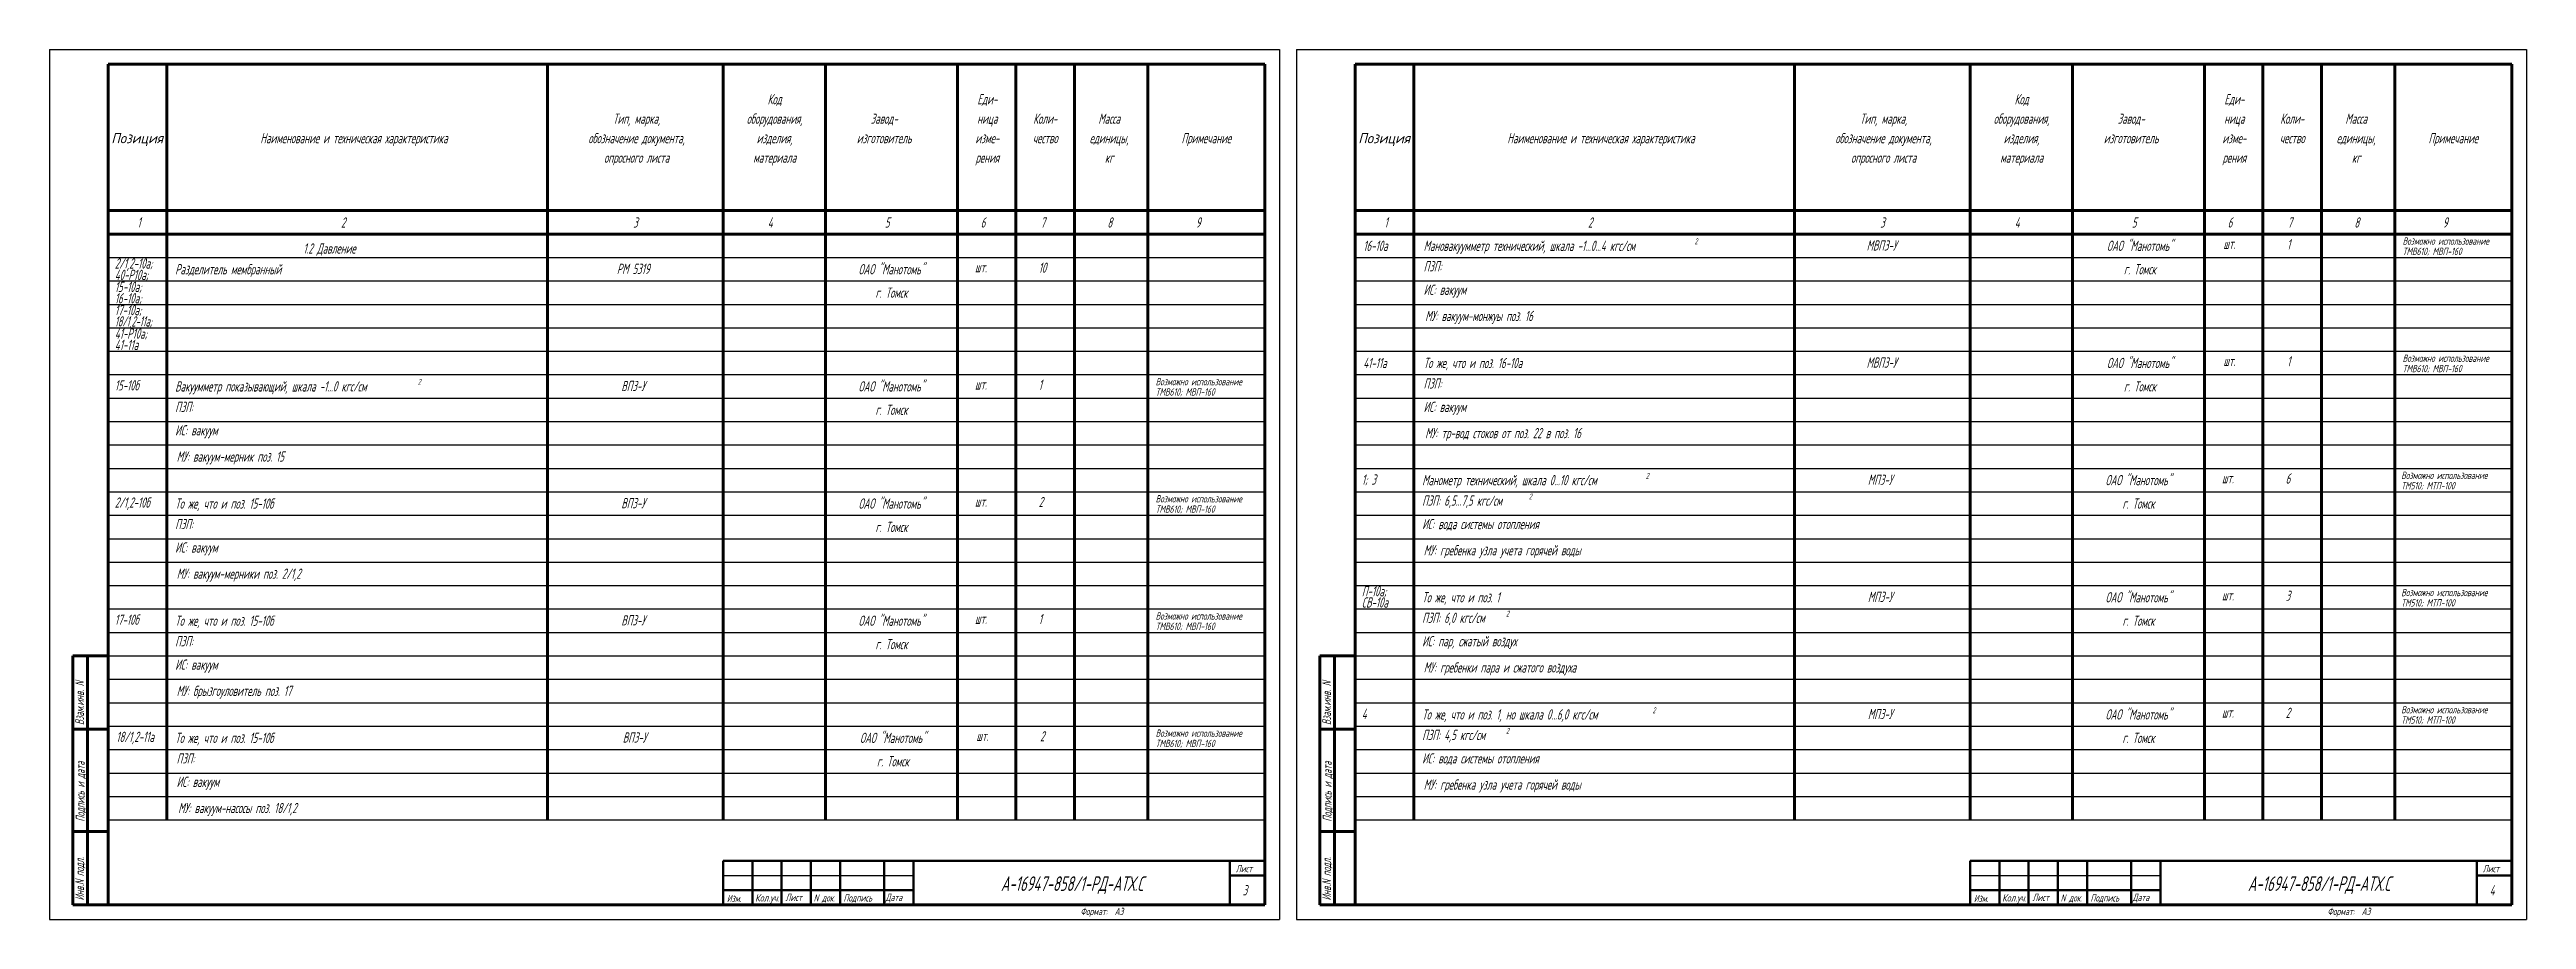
# Model space of a CAD drawing. Header units: millimetres. Extents: x -680 to 9204, y -4430 to 7779.
# Drawn here: x 652 to 1498, y -3980 to -3683 of the extents above; entities that cross this region are included whole.
import ezdxf
from ezdxf.enums import TextEntityAlignment as Align

# ---------------------------------------------------------------- set-up
doc = ezdxf.new("R2010")
doc.units = ezdxf.units.MM
doc.layers.get('Defpoints').update_dxf_attribs({"color": 33})
doc.layers.add('Обводка', color=6, linetype='Continuous', lineweight=25)
doc.layers.add('Текст_КИП', color=2, linetype='Continuous', lineweight=25)
doc.styles.add('Simplex', font='simplex.shx', dxfattribs={"width": 0.7, "oblique": 15})

msp = doc.modelspace()

# ---------------------------------------------------------------- texts
at = {"layer": 'Текст_КИП', "style": 'Simplex', "oblique": 15, "width": 0.6}
for s, p in [('Код', (899.776, -3701.852)), ('Еди-', (972.393, -3701.852)), ('Код', (1325.607, -3701.852)), ('Еди-', (1398.225, -3701.852)), ('Наименование и техническая характеристика', (756.122, -3715.152)), ('обозначение документа,', (852.647, -3715.152)), ('Тип, марка,', (852.647, -3708.502)), ('оборудования,', (899.776, -3708.502)), ('изделия,', (899.776, -3715.152)), ('изготовитель', (937.175, -3715.152)), ('Завод-', (937.175, -3708.502)), ('изме-', (972.393, -3715.152)), ('ница', (972.393, -3708.502)), ('Коли-', (992.175, -3708.502)), ('чество', (992.175, -3715.152)), ('единицы,', (1014.011, -3715.152)), ('Масса', (1014.011, -3708.502)), ('Примечание', (1047.175, -3715.152)), ('Наименование и техническая характеристика', (1181.953, -3715.152)), ('обозначение документа,', (1278.478, -3715.152)), ('Тип, марка,', (1278.478, -3708.502)), ('оборудования,', (1325.607, -3708.502)), ('изделия,', (1325.607, -3715.152)), ('изготовитель', (1363.007, -3715.152)), ('Завод-', (1363.007, -3708.502)), ('изме-', (1398.225, -3715.152)), ('ница', (1398.225, -3708.502)), ('Коли-', (1418.007, -3708.502)), ('чество', (1418.007, -3715.152)), ('единицы,', (1439.842, -3715.152)), ('Масса', (1439.842, -3708.502)), ('Примечание', (1473.007, -3715.152)), ('опросного листа', (852.647, -3721.802)), ('материала', (899.776, -3721.802)), ('рения', (972.393, -3721.802)), ('кг', (1014.011, -3721.802)), ('опросного листа', (1278.478, -3721.802)), ('материала', (1325.607, -3721.802)), ('рения', (1398.225, -3721.802)), ('кг', (1439.842, -3721.802))]:
    msp.add_text(s, height=3.5, dxfattribs=at).set_placement(p, align=Align.CENTER)
at = {"layer": 'Текст_КИП', "style": 'Simplex', "oblique": 15, "width": 0.822902}
for p, p2 in [((673.263, -3715.152), (690.955, -3715.152)), ((1099.094, -3715.152), (1116.787, -3715.152))]:
    msp.add_text('Позиция', height=3.5, dxfattribs=at).set_placement(p, p2, align=Align.FIT)
at = {"layer": 'Текст_КИП', "style": 'Simplex', "oblique": 15}
for s, height, width, p in [('1', 3.5, 0.6, (682.155, -3743.948)), ('2', 3.5, 0.6, (751.715, -3743.948)), ('3', 3.5, 0.6, (851.491, -3743.948)), ('4', 3.5, 0.6, (897.444, -3743.948)), ('5', 3.5, 0.6, (937.417, -3743.948)), ('6', 3.5, 0.6, (970.151, -3743.948)), ('7', 3.5, 0.6, (990.61, -3743.948)), ('8', 3.5, 0.6, (1013.404, -3743.948)), ('9', 3.5, 0.6, (1043.62, -3743.948)), ('1', 3.5, 0.6, (1107.987, -3743.948)), ('2', 3.5, 0.6, (1177.546, -3743.948)), ('3', 3.5, 0.6, (1277.322, -3743.948)), ('4', 3.5, 0.6, (1323.275, -3743.948)), ('5', 3.5, 0.6, (1363.249, -3743.948)), ('6', 3.5, 0.6, (1395.983, -3743.948)), ('7', 3.5, 0.6, (1416.441, -3743.948)), ('8', 3.5, 0.6, (1439.235, -3743.948)), ('9', 3.5, 0.6, (1469.451, -3743.948)), ('2/1,2-10а;', 3.5, 0.6, (674.461, -3757.931)), ('1.2 Давление', 3.5, 0.6, (738.822, -3752.814)), ('16-10а', 3.5, 0.6, (1100.784, -3751.906)), ('Мановакуумметр технический, шкала -1...0...4 кгс/см', 3.5, 0.6, (1121.398, -3751.906)), ('ПЗП:', 3.5, 0.6, (1121.398, -3758.906)), ('2', 2, 0.6, (1213.924, -3749.621)), ('40-Р10а;', 3.5, 0.6, (674.461, -3761.826)), ('15-10а;', 3.5, 0.6, (674.461, -3765.931)), ('Разделитель мембранный', 3.5, 0.6, (695.074, -3759.906)), ('ИС: вакуум', 3.5, 0.6, (1121.398, -3766.906)), ('16-10а;', 3.5, 0.6, (674.461, -3769.826)), ('17-10а;', 3.5, 0.6, (674.461, -3773.851)), ('МУ: вакуум-монжуы поз. 16', 3.5, 0.6, (1121.917, -3775.853)), ('41-Р10а;', 3.5, 0.6, (674.461, -3781.879)), ('18/1,2-11а;', 3.5, 0.5, (674.461, -3777.712)), ('41-11а', 3.5, 0.6, (674.461, -3785.727)), ('41-11а', 3.5, 0.6, (1100.784, -3791.906)), ('То же, что и поз. 16-10а', 3.5, 0.6, (1121.398, -3791.906)), ('15-10б', 3.5, 0.6, (674.461, -3799.556)), ('Вакуумметр показывающий, шкала -1...0 кгс/см', 3.5, 0.6, (695.074, -3799.906)), ('2', 2, 0.6, (777.92, -3797.621)), ('ПЗП:', 3.5, 0.6, (1121.398, -3798.906)), ('ПЗП:', 3.5, 0.6, (695.074, -3806.906)), ('ИС: вакуум', 3.5, 0.6, (1121.398, -3806.906)), ('ИС: вакуум', 3.5, 0.6, (695.074, -3814.906)), ('МУ: тр-вод стоков от поз. 22 в поз. 16', 3.5, 0.6, (1121.917, -3815.853)), ('МУ: вакуум-мерник поз. 15', 3.5, 0.6, (695.594, -3823.853)), ('1; 3', 3.5, 0.6, (1100.292, -3831.704)), ('Манометр технический, шкала 0...10 кгс/см', 3.5, 0.6, (1120.905, -3831.906)), ('2', 2, 0.6, (1197.262, -3829.729)), ('2/1,2-10б', 3.5, 0.6, (674.461, -3839.556)), ('То же, что и поз. 15-10б', 3.5, 0.6, (695.074, -3839.906)), ('ПЗП: 6,5...7,5 кгс/см', 3.5, 0.6, (1120.905, -3838.906)), ('2', 2, 0.6, (1157.357, -3836.733)), ('ПЗП:', 3.5, 0.6, (695.074, -3846.906)), ('ИС: вода системы отопления', 3.5, 0.6, (1120.905, -3846.906)), ('ИС: вакуум', 3.5, 0.6, (695.074, -3854.906)), ('МУ: гребенка узла учета горячей воды', 3.5, 0.6, (1121.425, -3855.853)), ('МУ: вакуум-мерники поз. 2/1,2', 3.5, 0.6, (695.594, -3863.853)), ('П-10а;', 3.5, 0.6, (1100.292, -3869.83)), ('СВ-10а', 3.5, 0.6, (1100.292, -3873.662)), ('То же, что и поз. 1', 3.5, 0.6, (1120.905, -3871.906)), ('17-10б', 3.5, 0.6, (674.461, -3879.556)), ('То же, что и поз. 15-10б', 3.5, 0.6, (695.074, -3879.906)), ('ПЗП: 6,0 кгс/см', 3.5, 0.6, (1120.905, -3878.906)), ('2', 2, 0.6, (1149.544, -3876.733)), ('ПЗП:', 3.5, 0.6, (695.074, -3886.906)), ('ИС: пар, сжатый воздух', 3.5, 0.6, (1120.905, -3886.906)), ('ИС: вакуум', 3.5, 0.6, (695.074, -3894.906)), ('МУ: гребенки пара и сжатого воздуха', 3.5, 0.6, (1121.425, -3895.853)), ('МУ: брызгоуловитель поз. 17', 3.5, 0.6, (695.594, -3903.853)), ('2', 2, 0.6, (1199.582, -3909.729)), ('18/1,2-11а', 3.5, 0.6, (674.953, -3919.556)), ('4', 3.5, 0.6, (1100.292, -3911.704)), ('ПЗП: 4,5 кгс/см', 3.5, 0.6, (1120.905, -3918.906)), ('То же, что и поз. 1, но шкала 0...6,0 кгс/см', 3.5, 0.6, (1120.905, -3911.906)), ('2', 2, 0.6, (1149.544, -3916.733)), ('То же, что и поз. 15-10б', 3.5, 0.6, (695.074, -3919.906)), ('ПЗП:', 3.5, 0.6, (695.567, -3926.906)), ('ИС: вода системы отопления', 3.5, 0.6, (1120.905, -3926.906)), ('ИС: вакуум', 3.5, 0.6, (695.567, -3934.906)), ('МУ: гребенка узла учета горячей воды', 3.5, 0.6, (1121.425, -3935.853)), ('МУ: вакуум-насосы поз. 18/1,2', 3.5, 0.6, (696.086, -3943.853)), ('А-16947-858/1-РД-АТХ.С', 5, 0.6, (977.044, -3970.428)), ('А-16947-858/1-РД-АТХ.С', 5, 0.6, (1402.875, -3970.428))]:
    msp.add_text(s, height=height, dxfattribs=dict(at, width=width)).set_placement(p)
at = {"layer": 'Текст_КИП', "color": 3, "style": 'Simplex', "oblique": 15, "width": 0.6}
for s, p in [('МВП3-У', (1277.814, -3751.773)), ('ОАО "Манотомь"', (1365.999, -3751.906)), ('РМ 5319', (851.491, -3759.773)), ('ОАО "Манотомь"', (939.675, -3759.906)), ('г. Томск', (1365.999, -3759.906)), ('г. Томск', (939.675, -3767.906)), ('МВП3-У', (1277.814, -3791.773)), ('ОАО "Манотомь"', (1365.999, -3791.906)), ('ВП3-У', (851.491, -3799.773)), ('ОАО "Манотомь"', (939.675, -3799.906)), ('г. Томск', (1365.999, -3799.906)), ('г. Томск', (939.675, -3807.906)), ('МП3-У', (1277.322, -3831.773)), ('ОАО "Манотомь"', (1365.507, -3831.906)), ('ВП3-У', (851.491, -3839.773)), ('ОАО "Манотомь"', (939.675, -3839.906)), ('г. Томск', (1365.507, -3839.906)), ('г. Томск', (939.675, -3847.906)), ('МП3-У', (1277.322, -3871.773)), ('ОАО "Манотомь"', (1365.507, -3871.906)), ('ВП3-У', (851.491, -3879.773)), ('ОАО "Манотомь"', (939.675, -3879.906)), ('г. Томск', (1365.507, -3879.906)), ('г. Томск', (939.675, -3887.906)), ('ОАО "Манотомь"', (1365.507, -3911.906)), ('ОАО "Манотомь"', (940.168, -3919.906)), ('МП3-У', (1277.322, -3911.773)), ('ВП3-У', (851.983, -3919.773)), ('г. Томск', (940.168, -3927.906)), ('г. Томск', (1365.507, -3919.906))]:
    msp.add_text(s, height=3.5, dxfattribs=at).set_placement(p, align=Align.CENTER)
at = {"layer": 'Текст_КИП', "lineweight": -3, "style": 'Simplex', "oblique": 15, "width": 0.6}
for s, height, p in [('шт.', 3.5, (1394.506, -3751.24)), ('1', 3.5, (1416.257, -3751.369)), ('шт.', 3.5, (968.183, -3759.24)), ('10', 3.5, (989.933, -3759.369)), ('шт.', 3.5, (1394.506, -3791.24)), ('1', 3.5, (1416.257, -3791.369)), ('шт.', 3.5, (968.183, -3799.24)), ('1', 3.5, (989.933, -3799.369)), ('шт.', 3.5, (1394.014, -3831.24)), ('6', 3.5, (1415.764, -3831.369)), ('шт.', 3.5, (968.183, -3839.24)), ('2', 3.5, (989.933, -3839.369)), ('шт.', 3.5, (1394.014, -3871.24)), ('3', 3.5, (1415.764, -3871.369)), ('шт.', 3.5, (968.183, -3879.24)), ('1', 3.5, (989.933, -3879.369)), ('2', 3.5, (990.426, -3919.369)), ('шт.', 3.5, (1394.014, -3911.24)), ('2', 3.5, (1415.764, -3911.369)), ('шт.', 3.5, (968.675, -3919.24)), ('Лист', 2.5, (1057.257, -3964.036)), ('Лист', 2.5, (1483.088, -3964.036)), ('Изм.', 2.5, (883.454, -3974.223)), ('Лист', 2.5, (903.473, -3973.859)), ('N док.', 2.5, (913.119, -3974.041)), ('Подпись', 2.5, (923.31, -3974.041)), ('Дата', 2.5, (937.688, -3973.859)), ('3', 3.5, (1059.616, -3971.921)), ('Изм.', 2.5, (1309.285, -3974.223)), ('Лист', 2.5, (1329.304, -3973.859)), ('N док.', 2.5, (1338.95, -3974.041)), ('Подпись', 2.5, (1349.141, -3974.041)), ('Дата', 2.5, (1363.519, -3973.859)), ('4', 3.5, (1485.447, -3971.921)), ('Формат:  А3', 2.5, (1004.218, -3978.68)), ('Формат:  А3', 2.5, (1430.05, -3978.68))]:
    msp.add_text(s, height=height, dxfattribs=at).set_placement(p)
at = {"layer": 'Текст_КИП', "linetype": 'Continuous', "lineweight": -3, "style": 'Simplex', "oblique": 15, "width": 0.6}
for s, p in [('Возможно использование', (1455.718, -3749.788)), ('ТМВ610; МВП-160', (1455.718, -3753.317)), ('Возможно использование', (1455.718, -3789.788)), ('Возможно использование', (1029.887, -3797.788)), ('ТМВ610; МВП-160', (1455.718, -3793.317)), ('ТМВ610; МВП-160', (1029.887, -3801.317)), ('Возможно использование', (1455.226, -3829.788)), ('ТМ510; МТП-100', (1455.226, -3833.317)), ('Возможно использование', (1029.887, -3837.788)), ('ТМВ610; МВП-160', (1029.887, -3841.317)), ('Возможно использование', (1455.226, -3869.788)), ('ТМ510; МТП-100', (1455.226, -3873.317)), ('Возможно использование', (1029.887, -3877.788)), ('ТМВ610; МВП-160', (1029.887, -3881.317)), ('Возможно использование', (1455.226, -3909.788)), ('Возможно использование', (1029.887, -3917.788)), ('ТМ510; МТП-100', (1455.226, -3913.317)), ('ТМВ610; МВП-160', (1029.887, -3921.317))]:
    msp.add_text(s, height=2.5, dxfattribs=at).set_placement(p)
at = {"layer": 'Текст_КИП', "style": 'Simplex', "oblique": 15, "width": 0.6}
for s, p in [('Взам.инв. N', (663.938, -3913.785)), ('Взам.инв. N', (1089.769, -3913.785)), ('Подпись и дата', (664.148, -3946.781)), ('Подпись и дата', (1089.979, -3946.781)), ('Инв.N подл.', (663.938, -3973.681)), ('Инв.N подл.', (1089.769, -3973.681))]:
    msp.add_text(s, height=3, rotation=90, dxfattribs=at).set_placement(p)
at = {"layer": 'Текст_КИП', "lineweight": -3, "style": 'Simplex', "oblique": 15, "width": 0.696257}
for p, p2 in [((893.1, -3974.041), (901.471, -3974.041)), ((1318.931, -3974.041), (1327.302, -3974.041))]:
    msp.add_text('Кол.уч.', height=2.5, dxfattribs=at).set_placement(p, p2, align=Align.FIT)

# ---------------------------------------------------------------- linework, layer by layer
at = {"lineweight": 60}
for p, q in [((672.175, -3688.152), (1067.175, -3688.152)), ((672.175, -3975.152), (672.175, -3688.152)), ((692.175, -3688.152), (692.175, -3946.152)), ((822.175, -3688.152), (822.175, -3946.152)), ((882.175, -3688.152), (882.175, -3946.152)), ((917.175, -3688.152), (917.175, -3946.152)), ((962.175, -3688.152), (962.175, -3946.152)), ((982.175, -3688.152), (982.175, -3946.152)), ((1002.175, -3688.152), (1002.175, -3946.152)), ((1027.175, -3688.152), (1027.175, -3946.152)), ((1067.175, -3688.152), (1067.175, -3975.152)), ((1098.007, -3688.152), (1493.007, -3688.152)), ((1098.007, -3975.152), (1098.007, -3688.152)), ((1118.007, -3688.152), (1118.007, -3946.152)), ((1248.007, -3688.152), (1248.007, -3946.152)), ((1308.007, -3688.152), (1308.007, -3946.152)), ((1343.007, -3688.152), (1343.007, -3946.152)), ((1388.007, -3688.152), (1388.007, -3946.152)), ((1408.007, -3688.152), (1408.007, -3946.152)), ((1428.007, -3688.152), (1428.007, -3946.152)), ((1453.007, -3688.152), (1453.007, -3946.152)), ((1493.007, -3688.152), (1493.007, -3975.152)), ((672.175, -3738.152), (1067.175, -3738.152)), ((1098.007, -3738.152), (1493.007, -3738.152)), ((672.175, -3746.152), (1067.175, -3746.152)), ((1098.007, -3746.152), (1493.007, -3746.152)), ((660.175, -3975.152), (660.175, -3890.152)), ((660.175, -3890.152), (672.175, -3890.152)), ((665.175, -3975.152), (665.175, -3890.152)), ((1086.007, -3975.152), (1086.007, -3890.152)), ((1086.007, -3890.152), (1098.007, -3890.152)), ((1091.007, -3975.152), (1091.007, -3890.152)), ((672.175, -3915.152), (660.175, -3915.152)), ((1098.007, -3915.152), (1086.007, -3915.152)), ((672.175, -3950.152), (660.175, -3950.152)), ((1098.007, -3950.152), (1086.007, -3950.152)), ((672.175, -3975.152), (660.175, -3975.152)), ((1067.175, -3975.152), (672.175, -3975.152)), ((1098.007, -3975.152), (1086.007, -3975.152)), ((1493.007, -3975.152), (1098.007, -3975.152))]:
    msp.add_line(p, q, dxfattribs=at)
at = {"lineweight": 50}
for p, q in [((1067.175, -3960.152), (882.175, -3960.152)), ((882.175, -3960.152), (882.175, -3975.152)), ((892.175, -3975.152), (892.175, -3960.152)), ((902.175, -3975.152), (902.175, -3960.152)), ((912.175, -3975.152), (912.175, -3960.152)), ((922.175, -3975.152), (922.175, -3960.152)), ((937.175, -3975.152), (937.175, -3960.152)), ((947.175, -3975.152), (947.175, -3960.152)), ((1055.175, -3975.152), (1055.175, -3960.152)), ((1055.175, -3965.152), (1067.175, -3965.152)), ((1493.007, -3960.152), (1308.007, -3960.152)), ((1308.007, -3960.152), (1308.007, -3975.152)), ((1318.007, -3975.152), (1318.007, -3960.152)), ((1328.007, -3975.152), (1328.007, -3960.152)), ((1338.007, -3975.152), (1338.007, -3960.152)), ((1348.007, -3975.152), (1348.007, -3960.152)), ((1363.007, -3975.152), (1363.007, -3960.152)), ((1373.007, -3975.152), (1373.007, -3960.152)), ((1481.007, -3975.152), (1481.007, -3960.152)), ((1481.007, -3965.152), (1493.007, -3965.152)), ((882.175, -3970.152), (947.175, -3970.152)), ((1308.007, -3970.152), (1373.007, -3970.152))]:
    msp.add_line(p, q, dxfattribs=at)
at = {"lineweight": -3}
for p, q in [((882.175, -3965.152), (947.175, -3965.152)), ((1308.007, -3965.152), (1373.007, -3965.152))]:
    msp.add_line(p, q, dxfattribs=at)
at = {"layer": 'Defpoints'}
for p, q in [((652.175, -3683.152), (1072.175, -3683.152)), ((652.175, -3683.152), (652.175, -3980.124)), ((1072.175, -3683.152), (1072.175, -3980.152)), ((1078.007, -3683.152), (1498.007, -3683.152)), ((1078.007, -3683.152), (1078.007, -3980.124)), ((1498.007, -3683.152), (1498.007, -3980.152)), ((652.175, -3980.124), (1072.175, -3980.152)), ((1078.007, -3980.124), (1498.007, -3980.152))]:
    msp.add_line(p, q, dxfattribs=at)
at = {"layer": 'Обводка', "color": 155}
for p, q in [((672.175, -3754.152), (1067.175, -3754.152)), ((1098.007, -3754.152), (1493.007, -3754.152)), ((672.175, -3762.152), (1067.175, -3762.152)), ((1098.007, -3762.152), (1493.007, -3762.152)), ((672.175, -3770.152), (1067.175, -3770.152)), ((1098.007, -3770.152), (1493.007, -3770.152)), ((672.175, -3778.152), (1067.175, -3778.152)), ((1098.007, -3778.152), (1493.007, -3778.152)), ((672.175, -3786.152), (1067.175, -3786.152)), ((1098.007, -3786.152), (1493.007, -3786.152)), ((672.175, -3794.152), (1067.175, -3794.152)), ((1098.007, -3794.152), (1493.007, -3794.152)), ((672.175, -3802.152), (1067.175, -3802.152)), ((1098.007, -3802.152), (1493.007, -3802.152)), ((672.175, -3810.152), (1067.175, -3810.152)), ((1098.007, -3810.152), (1493.007, -3810.152)), ((672.175, -3818.152), (1067.175, -3818.152)), ((1098.007, -3818.152), (1493.007, -3818.152)), ((672.175, -3826.152), (1067.175, -3826.152)), ((1098.007, -3826.152), (1493.007, -3826.152)), ((672.175, -3834.152), (1067.175, -3834.152)), ((1098.007, -3834.152), (1493.007, -3834.152)), ((672.175, -3842.152), (1067.175, -3842.152)), ((1098.007, -3842.152), (1493.007, -3842.152)), ((672.175, -3850.152), (1067.175, -3850.152)), ((1098.007, -3850.152), (1493.007, -3850.152)), ((672.175, -3858.152), (1067.175, -3858.152)), ((1098.007, -3858.152), (1493.007, -3858.152)), ((672.175, -3866.152), (1067.175, -3866.152)), ((1098.007, -3866.152), (1493.007, -3866.152)), ((672.175, -3874.152), (1067.175, -3874.152)), ((672.175, -3882.152), (1067.175, -3882.152)), ((1098.007, -3874.152), (1493.007, -3874.152)), ((1098.007, -3882.152), (1493.007, -3882.152)), ((672.175, -3890.152), (1067.175, -3890.152)), ((1098.007, -3890.152), (1493.007, -3890.152)), ((672.175, -3898.152), (1067.175, -3898.152)), ((1098.007, -3898.152), (1493.007, -3898.152)), ((672.175, -3906.152), (1067.175, -3906.152)), ((1098.007, -3906.152), (1493.007, -3906.152)), ((672.175, -3914.152), (1067.175, -3914.152)), ((1098.007, -3914.152), (1493.007, -3914.152)), ((672.175, -3922.152), (1067.175, -3922.152)), ((1098.007, -3922.152), (1493.007, -3922.152)), ((672.175, -3930.152), (1067.175, -3930.152)), ((1098.007, -3930.152), (1493.007, -3930.152)), ((672.175, -3938.152), (1067.175, -3938.152)), ((1098.007, -3938.152), (1493.007, -3938.152)), ((672.175, -3946.152), (1067.175, -3946.152)), ((1098.007, -3946.152), (1493.007, -3946.152))]:
    msp.add_line(p, q, dxfattribs=at)

msp.set_redraw_order([(e.dxf.handle, doc.entitydb.next_handle()) for e in msp.query("TEXT MTEXT ATTDEF DIMENSION ARC_DIMENSION")])  # texts and dimensions are drawn at this point

doc.saveas('drawing.dxf')
